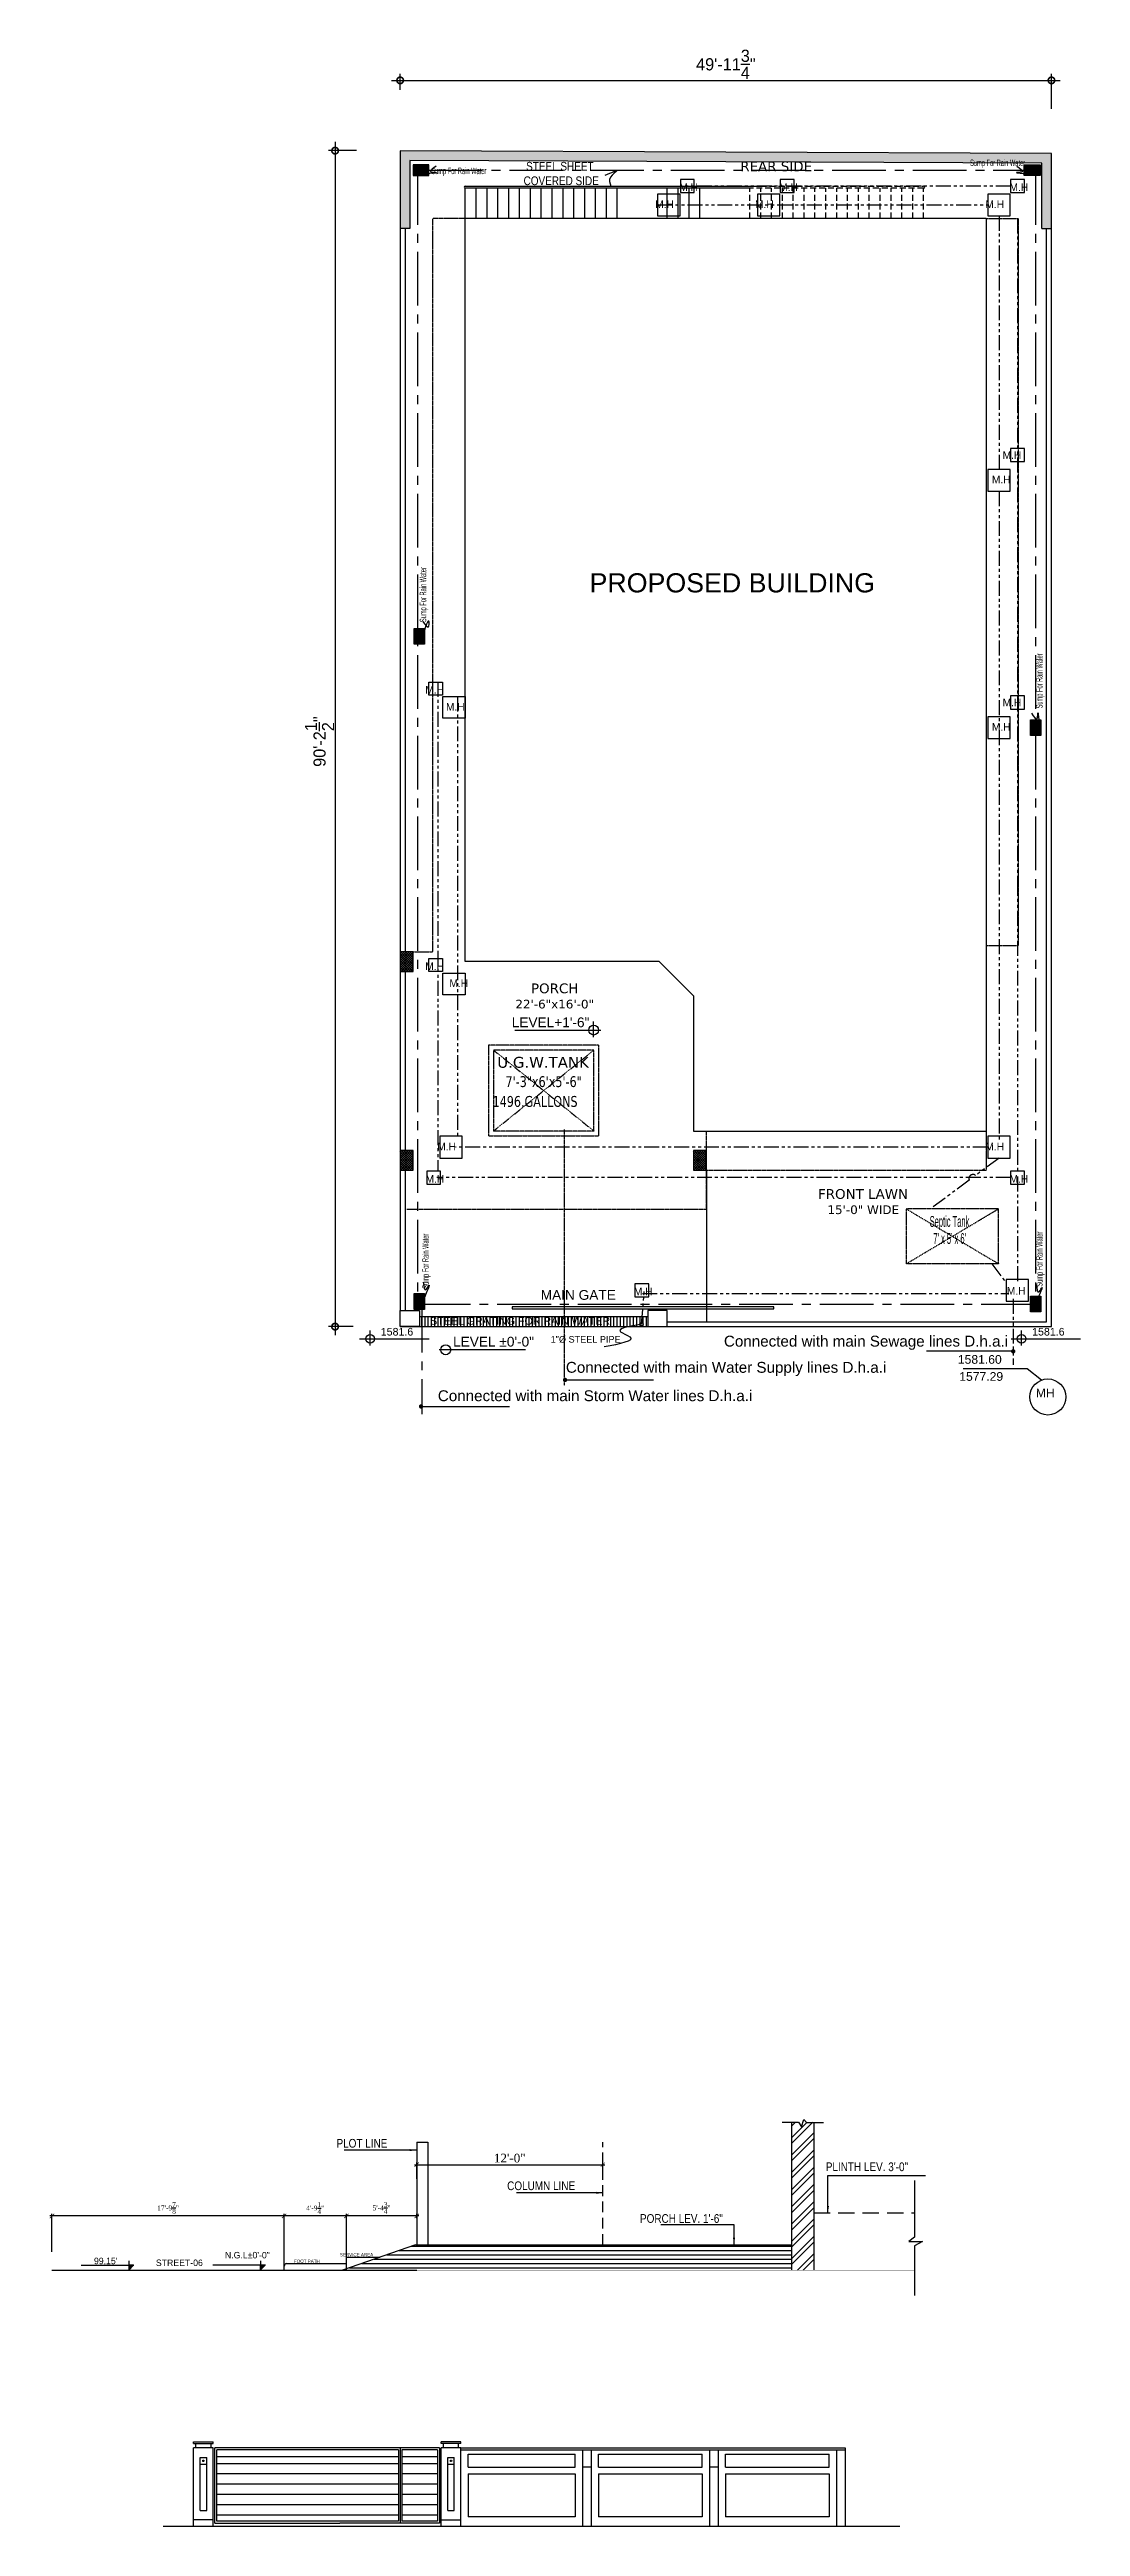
# Model space of a CAD drawing. Header units: inches. Extents: x -36906 to 35154, y -44700 to 686.
# Drawn here: x -27383 to -26433, y -27317 to -25037 of the extents above; entities that cross this region are included whole.
import ezdxf
from ezdxf.enums import TextEntityAlignment as Align

# ---------------------------------------------------------------- set-up
doc = ezdxf.new("R2010")
doc.units = ezdxf.units.IN
doc.header["$LTSCALE"] = 2
doc.header["$MEASUREMENT"] = 0
doc.header["$PDMODE"] = 2
for name, pattern in [('CENTER2', [1.125, 0.75, -0.125, 0.125, -0.125]), ('DASHED', [0.75, 0.5, -0.25]), ('DASHED2', [0.375, 0.25, -0.125]), ('HIDDEN', [0.375, 0.25, -0.125]), ('PHANTOM2', [1.25, 0.625, -0.125, 0.125, -0.125, 0.125, -0.125])]:
    doc.linetypes.add(name, pattern=pattern)
doc.layers.add('stair', color=141, linetype='Continuous')
doc.layers.add('wall', color=7, linetype='Continuous')
doc.styles.add('dim-1', font='stylu.ttf')
doc.styles.add('Dimension', font='swisscl.ttf')
doc.styles.add('dimtex', font='stylu.ttf')
doc.styles.add('NOMAN', font='techl___.ttf', dxfattribs={"height": 6})
doc.styles.add('SANSSERIF', font='sanss___.ttf', dxfattribs={"height": 7})
doc.styles.add('style1', font='TIMES.TTF')
doc.styles.add('style2', font='TIMES.TTF')
doc.styles.add('XFINE', font='verdana.TTF')
doc.dimstyles.new('AREAL', dxfattribs={"dimtxt": 4.5, "dimasz": 4, "dimexe": 2, "dimexo": 0, "dimgap": 2, "dimtad": 1, "dimdec": 3, "dimzin": 3, "dimdsep": 46, "dimlunit": 4, "dimtxsty": 'style1', "dimblk1": 'ARCHTICK', "dimblk2": 'ARCHTICK', "dimsah": 1, "dimcen": 4, "dimdle": 2, "dimclrd": 256, "dimclre": 256, "dimclrt": 141, "dimadec": 0, "dimazin": 0, "dimtfac": 1, "dimtdec": 3, "dimtofl": 0, "dimtmove": 1, "dimatfit": 3, "dimldrblk": 'ARCHTICK', "dimfxl": 0, "dimtolj": 1, "dimtzin": 1, "dimlwd": -1, "dimlwe": -1, "dimarcsym": 0})
doc.dimstyles.new('G8', dxfattribs={"dimscale": 8, "dimtxt": 1, "dimasz": 1.75, "dimexe": 1, "dimexo": 0.25, "dimgap": 0.125, "dimtad": 1, "dimdec": 3, "dimzin": 3, "dimdsep": 46, "dimlunit": 4, "dimtxsty": 'dimtex', "dimblk": 'DOTSMALL', "dimcen": 0.09375, "dimdle": 1, "dimclrd": 256, "dimclre": 256, "dimclrt": 6, "dimadec": 0, "dimazin": 1, "dimtfac": 1, "dimtdec": 3, "dimtofl": 0, "dimtmove": 1, "dimatfit": 3, "dimldrblk": 'DOTSMALL', "dimfxl": 0, "dimtolj": 1, "dimtzin": 1, "dimlwd": -1, "dimlwe": -1, "dimarcsym": 0})
doc.dimstyles.get("Standard").update_dxf_attribs({"dimtxt": 0.18, "dimasz": 0.18, "dimexe": 0.18, "dimexo": 0.0625, "dimgap": 0.09, "dimtad": 0, "dimtih": 1, "dimtoh": 1, "dimdec": 4, "dimzin": 0, "dimdsep": 46, "dimtxsty": 'Standard', "dimcen": 0.09, "dimadec": 0, "dimazin": 0, "dimtfac": 1, "dimtdec": 4, "dimtofl": 0, "dimtmove": 0, "dimatfit": 3, "dimfxl": 0, "dimtolj": 1, "dimtzin": 0, "dimarcsym": 0})
pattern_1 = [(50, (-126832.5693, -52654.252), (7.17260183, -0.62752135), [0.75, -8.25]), (355, (-126832.569, -52654.252), (-1.38751334, 7.52192134), [0.6, -6.6]), (100.4514, (-126831.9716, -52654.304), (5.7850938, 6.8943954), [0.6374019, -7.0114211]), (46.1842, (-126832.569, -52652.252), (10.6724105, -1.65519014), [1.125, -12.375]), (96.6356, (-126831.68, -52652.39), (9.3466271, 9.7411787), [0.9561029, -10.51713]), (351.1842, (-126832.569, -52652.252), (9.3466195, 9.741186), [0.9, -9.9]), (21, (-126831.5693, -52652.752), (5.96907052, -4.0261889), [0.75, -8.25]), (326, (-126831.569, -52652.752), (2.4331533, 7.25150045), [0.6, -6.6]), (71.4514, (-126831.072, -52653.0875), (8.4022263, 3.22530497), [0.6374019, -7.0114211]), (37.5, (-126832.5693, -52654.252), (0.121598553, 3.32893854), [0, -6.52, 0, -6.7, 0, -6.625]), (7.5, (-126832.5693, -52654.252), (2.63069537, 3.94411712), [0, -3.82, 0, -6.37, 0, -2.525]), (327.5, (-126834.7993, -52654.252), (5.33822436, -0.22554872), [0, -2.5, 0, -7.8, 0, -10.35]), (317.5, (-126835.7993, -52654.252), (5.8318617, 1.00104982), [0, -3.25, 0, -5.18, 0, -7.35])]

msp = doc.modelspace()

# ---------------------------------------------------------------- texts
for s, height, style, width, p in [('Sump For Rain Water', 6, 'SANSSERIF', 0.5, (-27030.9567, -25151.9176)), ('Sump For Rain Water', 6, 'SANSSERIF', 0.5, (-26534.8953, -25144.4678)), ('  1496.GALLONS', 10, 'XFINE', 0.75, (-26981.1344, -26010.5298))]:
    msp.add_text(s, height=height, dxfattribs=dict(style=style, width=width)).set_placement(p)
at = {"color": 7, "style": 'dimtex'}
for p in [(-26794.0319, -25167.5067), (-26702.1284, -25167.5067), (-26490.0436, -25167.5067), (-26816.2482, -25183.1674), (-26724.3448, -25183.1674), (-26512.26, -25183.1674), (-26496.348, -25414.078), (-26506.2459, -25436.5125), (-27027.9665, -25630.0935), (-27008.8774, -25645.7542), (-26496.348, -25641.8222), (-26506.2459, -25664.2567), (-27027.9665, -25884.6048), (-27005.7501, -25900.2654), (-27016.8832, -26050.5799), (-26512.26, -26050.5799), (-27027.706, -26080.3447), (-26490.0436, -26080.3447), (-26835.891, -26184.0134), (-26492.508, -26183.4243)]:
    msp.add_text('M.H', height=7, dxfattribs=at).set_placement(p, align=Align.CENTER)
at = {"style": 'SANSSERIF', "width": 0.5}
for p in [(-27035.6712, -25564.29), (-26468.1908, -25643.7473), (-27033.3863, -26177.8867), (-26468.1908, -26176.039)]:
    msp.add_text('Sump For Rain Water', height=6, rotation=90, dxfattribs=at).set_placement(p)
at = {"style": 'SANSSERIF'}
for s, height, p in [('PROPOSED BUILDING', 17.64, (-26753.8683, -25536.9525)), ('LEVEL+1\'-6"', 9, (-26921.1931, -25937.2033)), ('MAIN GATE', 9, (-26895.6874, -26188.1626)), ('1581.6', 7, (-27062.5825, -26221.0289)), ('STEEL GRATING FOR RAIN WATER', 7, (-26949.2548, -26211.0762)), ('1"%%C STEEL PIPE', 6, (-26888.8982, -26227.506)), ('1581.6', 7, (-26462.8278, -26221.0289)), ('LEVEL %%P0\'-0"', 9, (-26973.6988, -26231.1841)), ('1581.60', 8, (-26525.9789, -26247.0107)), ('1577.29', 8, (-26524.6856, -26262.7082)), ('MH', 8, (-26465.6816, -26277.7952))]:
    msp.add_text(s, height=height, dxfattribs=at).set_placement(p, align=Align.CENTER)
at = {"style": 'XFINE', "width": 0.75}
msp.add_text('7\'-3"x6\'x5\'-6"', height=10, dxfattribs=at).set_placement((-26927.5548, -25992.2824), align=Align.CENTER)
at = {"linetype": 'Continuous', "style": 'dim-1', "oblique": 0.5, "width": 0.5}
for s, p in [('Septic Tank', (-26553.9368, -26120.969)), ("7' x 5' x 6' ", (-26552.7891, -26136.7174))]:
    msp.add_text(s, height=10, dxfattribs=at).set_placement(p, align=Align.CENTER)
for s, height, style, p in [('Connected with main Storm Water lines D.h.a.i', 10, 'SANSSERIF', (-27024.9865, -26281.4436)), ('PLOT LINE ', 8, 'NOMAN', (-27118.3339, -26968.5978, 77.4945)), ('PLINTH LEV. 3\'-0"', 8, 'NOMAN', (-26667.8074, -26990.217, 77.4945)), ('COLUMN LINE', 8, 'NOMAN', (-26961.1674, -27007.6893, 77.4945)), ('PORCH LEV. 1\'-6"', 8, 'NOMAN', (-26838.8527, -27037.8332, 77.4945))]:
    msp.add_text(s, height=height, dxfattribs=dict(style=style)).set_placement(p)
at = {"linetype": 'ByBlock', "style": 'dim-1'}
for s, height, p in [('N.G.L%%P0\'-0"', 6, (-27200.3458, -27070.5802)), ("99.15'", 6, (-27330.8188, -27075.8898)), ('STREET-06', 6, (-27262.9821, -27077.6064)), ('FOOT PATH', 3, (-27145.617, -27074.6948)), ('SERVICE AREA', 3, (-27099.8476, -27068.6948))]:
    msp.add_text(s, height=height, dxfattribs=at).set_placement(p, align=Align.CENTER)
at = {"insert": (-26915.2347, -25140.6771, 0), "char_height": 7, "width": 151.031655, "attachment_point": 2, "style": 'Dimension'}
msp.add_mtext('\\A1;{\\fTechnicLite|b0|i0|c2|p2;\\H1.143x;  STEEL SHEET    \\P   COVERED SIDE  \\H0.5831x;   }', dxfattribs=at)
for s, insert, char_height, attachment_point, style in [('{\\fVerdana|b0|i0|c0|p34;\\H1.286x;   REAR SIDE \\H0.7781x;\\P\\H0.9994x;    \\H1.143x; }', (-26719.3975, -25140.2756), 7, 2, 'SANSSERIF'), ('{\\fVerdana|b0|i0|c0|p34;\\H1.286x;PORCH \\H0.7781x;\\P\\H1.142x;22\'-6"x16\'-0"}', (-26917.4149, -25896.9243), 7, 2, 'SANSSERIF'), ('U.G.W.TANK', (-26928.1215, -25974.7068), 10, 8, 'XFINE'), ('\\A1;{\\fVerdana|b0|i0|c0|p34;\\H1.286x;   FRONT LAWN\\P\\H0.7776x;    \\H1.143x;15\'-0" WIDE}', (-26639.4006, -26086.1953), 7, 2, 'SANSSERIF'), ('Connected with main Sewage lines D.h.a.i', (-26630.7391, -26234.2138), 10, 8, 'SANSSERIF'), ('Connected with main Water Supply lines D.h.a.i', (-26759.5706, -26258.3221), 10, 8, 'SANSSERIF')]:
    msp.add_mtext(s, dxfattribs=dict(insert=insert, char_height=char_height, attachment_point=attachment_point, style=style))

# ---------------------------------------------------------------- blocks, each defined once
blk = doc.blocks.new('_DotSmall')
at = {"color": 0, "linetype": 'ByBlock', "const_width": 0.5}
blk.add_lwpolyline([(-0.0625, 0, 1), (0.0625, 0, 1)], format="xyb", close=True, dxfattribs=at)
blk = doc.blocks.new('*D216')
for p, q in [((-27067.7, -25065.6), (-26452, -25065.6)), ((-27059.7, -25074.2), (-27059.7, -25059.6)), ((-26460, -25091.8), (-26460, -25059.6))]:
    blk.add_line(p, q)
at = {"layer": 'Defpoints', "color": 0}
for p in [(-27059.7, -25080.2), (-26460, -25065.6), (-26460, -25097.8)]:
    blk.add_point(p, dxfattribs=at)
at = {"xscale": 12, "yscale": 12, "zscale": 12, "rotation": 180}
blk.add_blockref('_DotSmall', (-27059.7, -25065.6), dxfattribs=at)
at = {"xscale": 12, "yscale": 12, "zscale": 12}
blk.add_blockref('_DotSmall', (-26460, -25065.6), dxfattribs=at)
at = {"color": 7, "insert": (-26759.8, -25050.8), "char_height": 11.2, "attachment_point": 5, "style": 'dimtex'}
blk.add_mtext('\\A1;49\'-11{\\H1.000000x;\\S3/4;}"', dxfattribs=at)
blk = doc.blocks.new('*D217')
for p, q in [((-27119.6, -25122.3), (-27119.6, -26220.8)), ((-27100, -25130.3), (-27125.6, -25130.3)), ((-27103, -26212.8), (-27125.6, -26212.8))]:
    blk.add_line(p, q)
at = {"layer": 'Defpoints', "color": 0}
for p in [(-27094, -25130.3), (-27119.6, -26212.8), (-27097, -26212.8)]:
    blk.add_point(p, dxfattribs=at)
at = {"xscale": 12, "yscale": 12, "zscale": 12}
for p, rotation in [((-27119.6, -25130.3), 90), ((-27119.6, -26212.8), 270)]:
    blk.add_blockref('_DotSmall', p, dxfattribs=dict(at, rotation=rotation))
at = {"color": 7, "insert": (-27133.9, -25674.3), "char_height": 11.2, "attachment_point": 5, "rotation": 90, "style": 'dimtex'}
blk.add_mtext('\\A1;90\'-2{\\H1.000000x;\\S1/2;}"', dxfattribs=at)
blk = doc.blocks.new('_ArchTick')
at = {"layer": 'wall', "color": 0, "const_width": 0.15}
blk.add_lwpolyline([(-0.5, -0.5), (0.5, 0.5)], dxfattribs=at)
blk = doc.blocks.new('*D234')
for p, q in [((-27046.4, -26984.3), (-26871.1, -26984.3)), ((-27044.4, -26997.4), (-27044.4, -26982.3)), ((-26873.1, -26997.2), (-26873.1, -26982.3))]:
    blk.add_line(p, q)
at = {"layer": 'Defpoints', "color": 0}
for p in [(-26873.1, -26984.3), (-27044.4, -26997.4), (-26873.1, -26997.2)]:
    blk.add_point(p, dxfattribs=at)
at = {"xscale": 4, "yscale": 4, "zscale": 4, "rotation": 180}
blk.add_blockref('_ArchTick', (-27044.4, -26984.3), dxfattribs=at)
at = {"xscale": 4, "yscale": 4, "zscale": 4}
blk.add_blockref('_ArchTick', (-26873.1, -26984.3), dxfattribs=at)
at = {"color": 141, "insert": (-26958.8, -26978.3), "char_height": 8, "attachment_point": 5, "style": 'style2'}
blk.add_mtext('\\A1;12\'-0"', dxfattribs=at)
blk = doc.blocks.new('*U23')
at = {"layer": 'stair', "color": 6, "linetype": 'Continuous'}
for p, q in [((-270.7, -4148.5), (-266.3, -4148.5)), ((-266.3, -4153), (-270.7, -4148.5)), ((-266.3, -4148.5), (-266.3, -4153))]:
    blk.add_line(p, q, dxfattribs=at)
blk.add_solid([(-270.7, -4148.5), (-270.7, -4148.5), (-266.3, -4148.5)], dxfattribs=at)
at = {"layer": 'stair', "color": 6, "linetype": 'Continuous', "extrusion": (0, 0, -1)}
blk.add_solid([(270.7, -4148.5), (266.3, -4148.5), (266.3, -4153)], dxfattribs=at)
blk = doc.blocks.new('*U24')
at = {"layer": 'stair', "color": 6, "linetype": 'Continuous'}
for p, q in [((-270.7, -4148.5), (-266.3, -4148.5)), ((-266.3, -4153), (-270.7, -4148.5)), ((-266.3, -4148.5), (-266.3, -4153))]:
    blk.add_line(p, q, dxfattribs=at)
blk.add_solid([(-270.7, -4148.5), (-270.7, -4148.5), (-266.3, -4148.5)], dxfattribs=at)
at = {"layer": 'stair', "color": 6, "linetype": 'Continuous', "extrusion": (0, 0, -1)}
blk.add_solid([(270.7, -4148.5), (266.3, -4148.5), (266.3, -4153)], dxfattribs=at)
blk = doc.blocks.new('*D235')
at = {"linetype": 'Continuous', "ltscale": 20}
for p, q in [((-27042.4, -27031.5), (-27111.2, -27031.5)), ((-27109.2, -27071.3), (-27109.2, -27029.5)), ((-27044.4, -27033.6), (-27044.4, -27029.5))]:
    blk.add_line(p, q, dxfattribs=at)
at = {"layer": 'Defpoints', "color": 0, "linetype": 'Continuous', "ltscale": 20}
for p in [(-27109.2, -27031.5), (-27044.4, -27033.6), (-27109.2, -27071.3)]:
    blk.add_point(p, dxfattribs=at)
at = {"linetype": 'Continuous', "ltscale": 20, "xscale": 4, "yscale": 4, "zscale": 4, "rotation": 180}
blk.add_blockref('_ArchTick', (-27109.2, -27031.5), dxfattribs=at)
at = {"linetype": 'Continuous', "ltscale": 20, "xscale": 4, "yscale": 4, "zscale": 4}
blk.add_blockref('_ArchTick', (-27044.4, -27031.5), dxfattribs=at)
at = {"color": 141, "linetype": 'Continuous', "ltscale": 20, "insert": (-27076.8, -27024.1), "char_height": 4.5, "attachment_point": 5, "style": 'style1'}
blk.add_mtext('\\A1;5\'-4{\\H1.000000x;\\S3/4;}"', dxfattribs=at)
blk = doc.blocks.new('*D236')
at = {"linetype": 'Continuous', "ltscale": 20}
for p, q in [((-27107.2, -27031.5), (-27168.5, -27031.5)), ((-27166.5, -27079.6), (-27166.5, -27029.5)), ((-27109.2, -27071.3), (-27109.2, -27029.5))]:
    blk.add_line(p, q, dxfattribs=at)
at = {"layer": 'Defpoints', "color": 0, "linetype": 'Continuous', "ltscale": 20}
for p in [(-27166.5, -27031.5), (-27166.5, -27079.6), (-27109.2, -27071.3)]:
    blk.add_point(p, dxfattribs=at)
at = {"linetype": 'Continuous', "ltscale": 20, "xscale": 4, "yscale": 4, "zscale": 4, "rotation": 180}
blk.add_blockref('_ArchTick', (-27166.5, -27031.5), dxfattribs=at)
at = {"linetype": 'Continuous', "ltscale": 20, "xscale": 4, "yscale": 4, "zscale": 4}
blk.add_blockref('_ArchTick', (-27109.2, -27031.5), dxfattribs=at)
at = {"color": 141, "linetype": 'Continuous', "ltscale": 20, "insert": (-27137.9, -27024.2), "char_height": 4.5, "attachment_point": 5, "style": 'style1'}
blk.add_mtext('\\A1;4\'-9{\\H1.000000x;\\S1/4;}"', dxfattribs=at)
blk = doc.blocks.new('*D237')
at = {"linetype": 'Continuous', "ltscale": 20}
for p, q in [((-27164.5, -27031.5), (-27382.3, -27031.5)), ((-27380.3, -27064.6), (-27380.3, -27029.5)), ((-27166.5, -27079.6), (-27166.5, -27029.5))]:
    blk.add_line(p, q, dxfattribs=at)
at = {"layer": 'Defpoints', "color": 0, "linetype": 'Continuous', "ltscale": 20}
for p in [(-27380.3, -27031.5), (-27380.3, -27064.6), (-27166.5, -27079.6)]:
    blk.add_point(p, dxfattribs=at)
at = {"linetype": 'Continuous', "ltscale": 20, "xscale": 4, "yscale": 4, "zscale": 4, "rotation": 180}
blk.add_blockref('_ArchTick', (-27380.3, -27031.5), dxfattribs=at)
at = {"linetype": 'Continuous', "ltscale": 20, "xscale": 4, "yscale": 4, "zscale": 4}
blk.add_blockref('_ArchTick', (-27166.5, -27031.5), dxfattribs=at)
at = {"color": 141, "linetype": 'Continuous', "ltscale": 20, "insert": (-27273.4, -27024.1), "char_height": 4.5, "attachment_point": 5, "style": 'style1'}
blk.add_mtext('\\A1;17\'-9{\\H1.000000x;\\S7/8;}"', dxfattribs=at)

# ---------------------------------------------------------------- dimensions: what is measured, and where the dimension line sits
dim = msp.add_linear_dim(base=(-26459.9713, -25065.571), p1=(-27059.726, -25080.2328), p2=(-26459.9713, -25097.7561), dimstyle='G8', override={"dimtxt": 1.4, "dimasz": 1.5, "dimexe": 0.75, "dimexo": 0.75, "dimclrt": 7})
dim.commit()
dim.dimension.update_dxf_attribs({"geometry": '*D216', "text_midpoint": (-26759.8487, -25050.8197)})
dim = msp.add_linear_dim(base=(-27119.6347, -26212.8381), p1=(-27093.9576, -25130.3181), p2=(-27097.0327, -26212.8381), angle=90, dimstyle='G8', override={"dimtxt": 1.4, "dimasz": 1.5, "dimexe": 0.75, "dimexo": 0.75, "dimclrt": 7})
dim.commit()
dim.dimension.update_dxf_attribs({"geometry": '*D217', "text_midpoint": (-27119.6347, -25674.3381), "dimtype": 160})
dim = msp.add_linear_dim(base=(-26873.1019, -26984.3394), p1=(-27044.4434, -26997.3669), p2=(-26873.1019, -26997.2357), text='12\'-0"', dimstyle='AREAL', override={"dimtxt": 8, "dimtxsty": 'style2'})
dim.commit()
dim.dimension.update_dxf_attribs({"geometry": '*D234', "text_midpoint": (-26958.7726, -26978.2701)})
at = {"linetype": 'Continuous', "ltscale": 20}
for base, p1, p2, picture, middle in [((-27380.3234, -27031.458), (-27166.4834, -27079.5967), (-27380.3234, -27064.5553), '*D237', (-27273.4034, -27024.1334)), ((-27166.4834, -27031.458), (-27109.2434, -27071.3462), (-27166.4834, -27079.5967), '*D236', (-27137.8634, -27024.1723)), ((-27109.2434, -27031.458), (-27044.4434, -27033.6197), (-27109.2434, -27071.3462), '*D235', (-27076.8434, -27024.1399))]:
    dim = msp.add_linear_dim(base=base, p1=p1, p2=p2, dimstyle='AREAL', dxfattribs=at)
    dim.commit()
    dim.dimension.update_dxf_attribs({"geometry": picture, "text_midpoint": middle})

# ---------------------------------------------------------------- hatches: boundary and pattern name
at = {"ltscale": 2.1}
h = msp.add_hatch(dxfattribs=at)
h.set_pattern_fill('AR-CONC', color=256, style=0)
h.set_pattern_definition(pattern_1)
h.paths.add_polyline_path([(-26864.3281, -25131.1391), (-27059.726, -25130.3181), (-27059.726, -25201.8381), (-27050.726, -25201.8381), (-27050.726, -25139.356), (-26864.3281, -25140.1392)])
h.paths.add_polyline_path([(-26756.3708, -25131.5927), (-26864.3281, -25131.1391), (-26864.3281, -25140.1392), (-26756.3708, -25140.5928)])
h.paths.add_polyline_path([(-26807.1732, -25138.5256), (-26723.6044, -25138.5256), (-26723.6044, -25164.8539), (-26807.1732, -25164.8539)], flags=9)
h = msp.add_hatch()
h.set_pattern_fill('_USER', color=8, scale=1.215, angle=-90, style=0, pattern_type=0)
h.set_pattern_definition([(270, (-28407.7965, -29477.9545), (1.215, 5e-16), [])])
h.paths.add_polyline_path([(-27033.275, -25153.1086), (-27033.275, -25143.3886), (-27047.855, -25143.3886), (-27047.855, -25153.1086)])
h = msp.add_hatch(dxfattribs=at)
h.set_pattern_fill('AR-CONC', color=256, style=0)
h.set_pattern_definition(pattern_1)
h.paths.add_polyline_path([(-26459.9713, -25132.8381), (-26756.3708, -25131.5927), (-26756.3708, -25140.5928), (-26468.9713, -25141.8004), (-26468.9713, -25201.8381), (-26459.9713, -25201.8381)])
h.paths.add_polyline_path([(-26807.1732, -25138.5256), (-26723.6044, -25138.5256), (-26723.6044, -25164.8539), (-26807.1732, -25164.8539)], flags=9)
h = msp.add_hatch()
h.set_pattern_fill('_USER', color=8, scale=1.215, angle=-90, style=0, pattern_type=0)
h.set_pattern_definition([(270, (-25110.5262, -29477.9545), (-1.215, 5e-16), [])])
h.paths.add_polyline_path([(-26485.0476, -25153.1086), (-26485.0476, -25143.3886), (-26470.4676, -25143.3886), (-26470.4676, -25153.1086)])
h = msp.add_hatch()
h.set_pattern_fill('_USER', color=8, scale=1.215, style=0, pattern_type=0)
h.set_pattern_definition([(360, (-22712.3699, -24210.1859), (-6e-16, -1.215), [])])
h.paths.add_polyline_path([(-27037.2158, -25584.7073), (-27046.9358, -25584.7073), (-27046.9358, -25570.1273), (-27037.2158, -25570.1273)])
h = msp.add_hatch()
h.set_pattern_fill('_USER', color=8, scale=1.215, style=0, pattern_type=0)
h.set_pattern_definition([(360, (-22144.8188, -24294.258), (-6e-16, -1.215), [])])
h.paths.add_polyline_path([(-26469.6648, -25668.7794), (-26479.3848, -25668.7794), (-26479.3848, -25654.1994), (-26469.6648, -25654.1994)])
at = {"linetype": 'ByBlock'}
h = msp.add_hatch(dxfattribs=at)
h.set_pattern_fill('NET', color=256, scale=12, angle=45, style=0)
h.set_pattern_definition([(45, (-79362.8846, -42980.2165), (-1.06066017, 1.06066017), []), (135, (-79362.8846, -42980.2165), (-1.06066017, -1.06066017), [])])
h.paths.add_polyline_path([(-27059.726, -25885.8381), (-27047.726, -25885.8381), (-27047.726, -25867.8381), (-27059.726, -25867.8381)])
h = msp.add_hatch(dxfattribs=at)
h.set_pattern_fill('NET', color=256, scale=12, angle=45, style=0)
h.set_pattern_definition([(45, (-79362.8846, -43016.2165), (-1.06066017, 1.06066017), []), (135, (-79362.8846, -43016.2165), (-1.06066017, -1.06066017), [])])
h.paths.add_polyline_path([(-27047.726, -26068.8381), (-27059.726, -26068.8381), (-27059.726, -26050.8381), (-27047.726, -26050.8381)])
h = msp.add_hatch(dxfattribs=at)
h.set_pattern_fill('NET', color=256, scale=12, angle=45, style=0)
h.set_pattern_definition([(45, (-79390.097, -43016.2165), (-1.06066017, 1.06066017), []), (135, (-79390.097, -43016.2165), (-1.06066017, -1.06066017), [])])
h.paths.add_polyline_path([(-26777.726, -26068.8381), (-26789.726, -26068.8381), (-26789.726, -26050.8381), (-26777.726, -26050.8381)])
h = msp.add_hatch()
h.set_pattern_fill('_USER', color=8, scale=1.215, style=0, pattern_type=0)
h.set_pattern_definition([(360, (-22712.3699, -24822.4234), (-6e-16, -1.215), [])])
h.paths.add_polyline_path([(-27037.2158, -26196.9449), (-27046.9358, -26196.9449), (-27046.9358, -26182.3649), (-27037.2158, -26182.3649)])
h = msp.add_hatch()
h.set_pattern_fill('_USER', color=8, scale=1.215, style=0, pattern_type=0)
h.set_pattern_definition([(360, (-22144.8188, -24824.6973), (-6e-16, -1.215), [])])
h.paths.add_polyline_path([(-26469.6648, -26199.2188), (-26479.3848, -26199.2188), (-26479.3848, -26184.6388), (-26469.6648, -26184.6388)])
at = {"ltscale": 2.1}
h = msp.add_hatch(dxfattribs=at)
h.set_pattern_fill('LINE', color=256, scale=24, angle=90, style=0)
h.set_pattern_definition([(90, (-119478.81, -52846.3707), (-3, 2e-16), [])])
h.paths.add_polyline_path([(-27041.726, -26203.8381), (-27041.726, -26212.8381), (-26890.0059, -26212.8381), (-26890.0059, -26203.8381)])
h.paths.add_polyline_path([(-26831.7205, -26212.8381), (-26831.7205, -26203.8381), (-26890.0059, -26203.8381), (-26890.0059, -26212.8381)])
h = msp.add_hatch()
h.set_pattern_fill('ANSI32', color=256, scale=30, style=0)
h.set_pattern_definition([(45, (-25259.5, -29528.982), (-7.95495, 7.95495), []), (45, (-25254.197, -29528.982), (-7.95495, 7.95495), [])])
h.paths.add_polyline_path([(-26678.8519, -26945.2397), (-26699.1019, -26945.2397), (-26699.1019, -27081.3604), (-26678.8519, -27081.3604)])

# ---------------------------------------------------------------- linework, layer by layer
for p, q in [((-26459.9713, -25132.8381), (-27059.726, -25130.3181)), ((-27059.726, -25130.3181), (-27059.726, -25201.8381)), ((-26468.9713, -25141.8004), (-27050.726, -25139.356)), ((-27050.726, -25139.356), (-27050.726, -25201.8381)), ((-26468.9713, -25201.8381), (-26468.9713, -25141.8004)), ((-26459.9713, -25201.8381), (-26459.9713, -25132.8381)), ((-26520.226, -25192.8381), (-26999.726, -25192.8381)), ((-26999.726, -25876.8381), (-26999.726, -25192.8381)), ((-26520.226, -25192.8381), (-26520.226, -26032.8381)), ((-26821.1928, -25876.8381), (-26999.726, -25876.8381)), ((-26821.1928, -25876.8381), (-26789.726, -25908.3049)), ((-26789.726, -25908.3049), (-26789.726, -26032.8381)), ((-26954.2455, -25939.8623), (-26874.8122, -25939.8623)), ((-26881.5306, -25946.2406), (-26881.5306, -25932.0252)), ((-26789.726, -26032.8381), (-26520.226, -26032.8381)), ((-26944.3871, -26234.1504), (-27023.6397, -26234.1504)), ((-26495.247, -26235.5605), (-26575.129, -26235.5605)), ((-26907.877, -26261.9182), (-26826.4949, -26261.9182)), ((-27040.4209, -26286.3209), (-26959.0388, -26286.3209)), ((-26586.0898, -26998.7868), (-26586.0898, -27051.1004)), ((-27060.6882, -27063.3565), (-26699.1019, -27063.3565)), ((-27049.2819, -27059.419), (-26699.1019, -27059.419)), ((-27045.5514, -27058.1312), (-26699.1019, -27058.1312)), ((-26586.0898, -27051.1004), (-26591.235, -27055.0379)), ((-26591.235, -27055.0379), (-26578.712, -27055.0379)), ((-26578.712, -27055.0379), (-26586.0898, -27058.9754)), ((-26586.0898, -27058.9754), (-26586.0898, -27104.7384)), ((-27106.3131, -27079.1065), (-26699.1019, -27079.1065)), ((-27094.9069, -27075.169), (-26699.1019, -27075.169)), ((-27083.5006, -27071.2315), (-26699.1019, -27071.2315)), ((-27072.0944, -27067.294), (-26699.1019, -27067.294)), ((-27249.8364, -27239.3284), (-27231.8364, -27239.3284)), ((-27249.8364, -27240.8284), (-27249.8364, -27239.3284)), ((-27249.8364, -27240.8284), (-27231.8364, -27240.8284)), ((-27231.8364, -27244.8284), (-27249.8364, -27244.8284)), ((-27249.8364, -27317.3284), (-27249.8364, -27244.8284)), ((-27247.8364, -27244.8284), (-27247.8364, -27240.8284)), ((-27233.8364, -27244.8284), (-27233.8364, -27240.8284)), ((-27231.8364, -27240.8284), (-27231.8364, -27239.3284)), ((-27231.8364, -27317.3284), (-27231.8364, -27244.8284)), ((-27021.8364, -27240.8304), (-27021.8364, -27239.3304)), ((-27003.8364, -27239.3304), (-27021.8364, -27239.3304)), ((-27003.8364, -27240.8304), (-27021.8364, -27240.8304)), ((-27003.8364, -27244.8304), (-27021.8364, -27244.8304)), ((-27021.8364, -27317.3304), (-27021.8364, -27244.8304)), ((-27019.8364, -27244.8304), (-27019.8364, -27240.8304)), ((-27005.8364, -27244.8304), (-27005.8364, -27240.8304)), ((-27003.8364, -27240.8304), (-27003.8364, -27239.3304)), ((-27003.8364, -27317.3304), (-27003.8364, -27244.8304)), ((-27003.8364, -27244.8304), (-26649.89, -27244.8304)), ((-27003.8364, -27246.8304), (-26649.89, -27246.8304)), ((-26891.8543, -27246.8304), (-26891.8543, -27316.8304)), ((-26883.8543, -27246.8304), (-26883.8543, -27316.8304)), ((-26774.8722, -27246.8304), (-26774.8722, -27316.8304)), ((-26766.8722, -27246.8304), (-26766.8722, -27316.8304)), ((-26657.89, -27246.8304), (-26657.89, -27316.8304)), ((-26649.89, -27244.8304), (-26649.89, -27316.8304)), ((-27243.8364, -27253.9388), (-27237.8364, -27253.9388)), ((-27243.8364, -27302.7004), (-27243.8364, -27253.9388)), ((-27243.8364, -27259.9388), (-27237.8364, -27259.9388)), ((-27237.8364, -27302.7004), (-27237.8364, -27253.9388)), ((-27015.8364, -27253.9408), (-27009.8364, -27253.9408)), ((-27015.8364, -27302.7024), (-27015.8364, -27253.9408)), ((-27015.8364, -27259.9408), (-27009.8364, -27259.9408)), ((-27009.8364, -27302.7024), (-27009.8364, -27253.9408)), ((-26997.0373, -27262.8304), (-26997.0373, -27250.8304)), ((-26997.0373, -27250.8304), (-26898.6534, -27250.8304)), ((-26997.0373, -27262.8304), (-26898.6534, -27262.8304)), ((-26997.0373, -27268.8304), (-26997.0373, -27308.3304)), ((-26997.0373, -27268.8304), (-26898.6534, -27268.8304)), ((-26898.6534, -27262.8304), (-26898.6534, -27250.8304)), ((-26898.6534, -27268.8304), (-26898.6534, -27308.3304)), ((-26883.8543, -27262.8304), (-26891.8543, -27262.8304)), ((-26877.0552, -27262.8304), (-26877.0552, -27250.8304)), ((-26877.0552, -27250.8304), (-26781.6713, -27250.8304)), ((-26877.0552, -27262.8304), (-26781.6713, -27262.8304)), ((-26877.0552, -27268.8304), (-26781.6713, -27268.8304)), ((-26877.0552, -27268.8304), (-26877.0552, -27308.3304)), ((-26781.6713, -27262.8304), (-26781.6713, -27250.8304)), ((-26781.6713, -27268.8304), (-26781.6713, -27308.3304)), ((-26766.8722, -27262.8304), (-26774.8722, -27262.8304)), ((-26760.0731, -27262.8304), (-26760.0731, -27250.8304)), ((-26760.0731, -27250.8304), (-26664.6891, -27250.8304)), ((-26760.0731, -27262.8304), (-26664.6891, -27262.8304)), ((-26760.0731, -27268.8304), (-26760.0731, -27308.3304)), ((-26760.0731, -27268.8304), (-26664.6891, -27268.8304)), ((-26664.6891, -27262.8304), (-26664.6891, -27250.8304)), ((-26664.6891, -27268.8304), (-26664.6891, -27308.3304)), ((-27231.8364, -27311.3284), (-27249.8364, -27311.3284)), ((-27243.8364, -27302.7004), (-27237.8364, -27302.7004)), ((-27021.8364, -27311.3304), (-27003.8364, -27311.3304)), ((-27015.8364, -27302.7024), (-27009.8364, -27302.7024)), ((-26898.6534, -27308.3304), (-26997.0373, -27308.3304)), ((-26781.6713, -27308.3304), (-26877.0552, -27308.3304)), ((-26664.6891, -27308.3304), (-26760.0731, -27308.3304)), ((-26599.7584, -27317.3284), (-27277.9426, -27317.3284))]:
    msp.add_line(p, q)
at = {"color": 15, "linetype": 'CENTER2', "ltscale": 33}
for p, q in [((-27043.7685, -25149.2159), (-27043.7685, -26186.9744)), ((-27033.275, -25148.2486), (-26479.6504, -25148.2486)), ((-26474.5541, -25149.2159), (-26474.5541, -26183.4465)), ((-26475.2755, -26192.5678), (-27045.632, -26192.5678)), ((-27039.5799, -26187.0509), (-27039.5799, -26293.3456))]:
    msp.add_line(p, q, dxfattribs=at)
at = {"linetype": 'ByBlock'}
for p, q in [((-26999.726, -25162.8381), (-26727.726, -25162.8381)), ((-26737.726, -25164.8381), (-26999.726, -25164.8381)), ((-27059.726, -25201.8381), (-27059.726, -26197.8381)), ((-27055.226, -25201.8381), (-27055.226, -25867.8381)), ((-26464.4713, -26208.3381), (-26464.4713, -25201.8381)), ((-26459.9713, -26212.8381), (-26459.9713, -25201.8381)), ((-27055.226, -25885.8381), (-27055.226, -25891.8381)), ((-27055.226, -25885.8381), (-27055.226, -26050.8381)), ((-27055.226, -26068.8381), (-27055.226, -26092.212)), ((-27055.226, -26068.8381), (-27055.226, -26197.8381)), ((-27059.726, -26212.8381), (-26459.9713, -26212.8381)), ((-26831.7205, -26203.8381), (-27041.726, -26203.8381)), ((-27041.726, -26212.8381), (-26831.7205, -26212.8381)), ((-26813.7205, -26208.3381), (-26464.4713, -26208.3381)), ((-27045.5514, -27058.1312), (-27112.8421, -27081.3604))]:
    msp.add_line(p, q, dxfattribs=at)
at = {"color": 86}
for p, q in [((-26999.726, -25192.8381), (-26999.726, -25164.8381)), ((-26989.726, -25192.8381), (-26989.726, -25164.8381)), ((-26979.726, -25192.8381), (-26979.726, -25164.8381)), ((-26969.726, -25192.8381), (-26969.726, -25164.8381)), ((-26959.726, -25192.8381), (-26959.726, -25164.8381)), ((-26949.726, -25192.8381), (-26949.726, -25164.8381)), ((-26939.726, -25192.8381), (-26939.726, -25164.8381)), ((-26929.726, -25192.8381), (-26929.726, -25164.8381)), ((-26919.726, -25192.8381), (-26919.726, -25164.8381)), ((-26909.726, -25192.8381), (-26909.726, -25164.8381)), ((-26899.726, -25192.8381), (-26899.726, -25164.8381)), ((-26889.726, -25192.8381), (-26889.726, -25164.8381)), ((-26879.726, -25192.8381), (-26879.726, -25164.8381)), ((-26869.726, -25192.8381), (-26869.726, -25164.8381)), ((-26859.726, -25192.8381), (-26859.726, -25164.8381)), ((-26813.726, -25192.8381), (-26813.726, -25164.8381)), ((-26803.726, -25192.8381), (-26803.726, -25164.8381)), ((-26793.726, -25192.8381), (-26793.726, -25164.8381)), ((-26783.726, -25192.8381), (-26783.726, -25164.8381)), ((-26777.726, -26068.8381), (-26777.726, -26208.3381)), ((-27087.2396, -26230.055), (-27087.2396, -26216.2644)), ((-26487.4849, -26230.055), (-26487.4849, -26216.2644)), ((-27096.9717, -26224.1186), (-27033.0358, -26224.1186)), ((-26497.217, -26224.1186), (-26433.2811, -26224.1186))]:
    msp.add_line(p, q, dxfattribs=at)
at = {"color": 142, "linetype": 'PHANTOM2', "ltscale": 11}
for p, q in [((-26497.6171, -25162.86), (-26801.6054, -25162.86)), ((-26822.6153, -25180.2021), (-26517.8935, -25180.2021)), ((-26508.2928, -25190.2021), (-26508.2928, -25423.724)), ((-26491.2829, -25192.8381), (-26491.2829, -25804.6607)), ((-26508.2928, -25443.724), (-26508.2928, -26042.9447)), ((-27024.9701, -25619.4468), (-27024.9701, -26069.6979)), ((-27007.0357, -25632.7889), (-27007.0357, -26037.6145)), ((-26491.2829, -25802.6607), (-26491.2829, -26069.6979)), ((-26518.6271, -26047.6145), (-27008.6723, -26047.6145)), ((-26508.2928, -26057.6145), (-26529.8371, -26073.6365)), ((-26497.6171, -26075.6979), (-27025.9768, -26075.6979)), ((-26535.7254, -26078.0155), (-26571.1914, -26104.3907)), ((-26491.2829, -26074.6979), (-26491.2829, -26172.1991)), ((-26514.8648, -26154.9355), (-26501.7075, -26172.6018)), ((-26837.3352, -26210.646), (-26835.0092, -26180.593)), ((-26836.6437, -26182.3107), (-26499.2528, -26182.3107)), ((-26495.247, -26187.2614), (-26495.247, -26247.9919))]:
    msp.add_line(p, q, dxfattribs=at)
at = {"color": 86, "linetype": 'HIDDEN', "ltscale": 11}
for p, q in [((-26737.726, -25192.8381), (-26737.726, -25164.8381)), ((-26727.726, -25192.8381), (-26727.726, -25164.8381)), ((-26717.726, -25192.8381), (-26717.726, -25164.8381)), ((-26707.726, -25192.8381), (-26707.726, -25164.8381)), ((-26697.726, -25192.8381), (-26697.726, -25164.8381)), ((-26687.726, -25192.8381), (-26687.726, -25164.8381)), ((-26677.726, -25192.8381), (-26677.726, -25164.8381)), ((-26667.726, -25192.8381), (-26667.726, -25164.8381)), ((-26657.726, -25192.8381), (-26657.726, -25164.8381)), ((-26647.726, -25192.8381), (-26647.726, -25164.8381)), ((-26637.726, -25192.8381), (-26637.726, -25164.8381)), ((-26627.726, -25192.8381), (-26627.726, -25164.8381)), ((-26617.726, -25192.8381), (-26617.726, -25164.8381)), ((-26607.726, -25192.8381), (-26607.726, -25164.8381)), ((-26597.726, -25192.8381), (-26597.726, -25164.8381)), ((-26587.726, -25192.8381), (-26587.726, -25164.8381)), ((-26577.726, -25192.8381), (-26577.726, -25164.8381))]:
    msp.add_line(p, q, dxfattribs=at)
at = {"linetype": 'HIDDEN', "ltscale": 11}
for p, q in [((-26577.726, -25164.8381), (-26737.726, -25164.8381)), ((-26727.726, -25162.8381), (-26577.726, -25162.8381))]:
    msp.add_line(p, q, dxfattribs=at)
at = {"linetype": 'DASHED2', "ltscale": 0.111}
for p, q in [((-27029.726, -25867.8381), (-27029.726, -25192.8381)), ((-26999.726, -25192.8381), (-27029.726, -25192.8381)), ((-26520.226, -25192.8381), (-26490.226, -25192.8381)), ((-26490.226, -25861.8381), (-26490.226, -25192.8381)), ((-27047.726, -25867.8381), (-27029.726, -25867.8381)), ((-26520.226, -25861.8381), (-26490.226, -25861.8381)), ((-26973.796, -26032.8363), (-26881.2519, -25958.2915)), ((-26973.796, -25958.2915), (-26881.2519, -26032.8363)), ((-26881.2519, -26032.8363), (-26973.796, -26032.8363)), ((-26908.7456, -26031.3137), (-26908.7456, -26267.0183)), ((-26777.726, -26104.8381), (-26777.726, -26032.8381)), ((-26520.226, -26032.8381), (-26520.226, -26068.8381)), ((-26777.726, -26068.8381), (-26520.226, -26068.8381)), ((-27053.6411, -26104.8381), (-26777.726, -26104.8381)), ((-26593.7455, -26154.9355), (-26508.7015, -26104.3907)), ((-26593.7455, -26104.3907), (-26508.7015, -26154.9355)), ((-26508.7015, -26154.9355), (-26593.7455, -26154.9355))]:
    msp.add_line(p, q, dxfattribs=at)
at = {"ltscale": 2.1}
for p, q in [((-27050.726, -25201.8381), (-27059.726, -25201.8381)), ((-26468.9713, -25201.8381), (-26459.9713, -25201.8381)), ((-26482.4418, -26251.8118), (-26541.3871, -26251.8118)), ((-26469.2463, -26262.0564), (-26482.4418, -26251.8118)), ((-27166.4834, -27081.3604), (-27166.4834, -27077.8331)), ((-27164.1898, -27075.3604), (-27109.2434, -27075.3604)), ((-27109.2434, -27069.3604), (-27078.0802, -27069.3604)), ((-27109.2434, -27081.3604), (-27109.2434, -27069.3604))]:
    msp.add_line(p, q, dxfattribs=at)
at = {"linetype": 'Continuous'}
for p, q in [((-26699.1019, -27081.3604), (-26699.1019, -26945.2397)), ((-26678.8519, -26945.6177), (-26678.8519, -27081.3604)), ((-27044.4434, -26963.5884), (-27044.4434, -27058.1312))]:
    msp.add_line(p, q, dxfattribs=at)
at = {"linetype": 'DASHED', "ltscale": 10}
msp.add_line((-26873.1019, -27058.1312), (-26873.1019, -26963.5884), dxfattribs=at)
at = {"linetype": 'DASHED', "ltscale": 15}
msp.add_line((-26678.8519, -27028.596), (-26586.0898, -27028.596), dxfattribs=at)
at = {"linetype": 'Continuous', "ltscale": 22}
msp.add_line((-27380.3234, -27081.3604), (-27044.4434, -27081.3604), dxfattribs=at)
at = {"color": 6}
for p, q in [((-27304.9465, -27077.0172), (-27353.2579, -27077.0172)), ((-27309.6029, -27072.7607), (-27309.6029, -27081.4583)), ((-27183.7319, -27076.9193), (-27232.0432, -27076.9193)), ((-27188.3882, -27072.6628), (-27188.3882, -27081.3604))]:
    msp.add_line(p, q, dxfattribs=at)
at = {"color": 5}
for p, q in [((-27230.3364, -27314.3284), (-27230.3364, -27244.8284)), ((-27023.3364, -27244.8304), (-27230.3364, -27244.8284)), ((-27228.3364, -27312.3284), (-27228.3364, -27246.8284)), ((-27061.1026, -27246.8292), (-27228.3364, -27246.8284)), ((-27061.1026, -27246.8292), (-27061.1026, -27312.3291)), ((-27059.6026, -27244.8294), (-27059.6026, -27314.3284)), ((-27025.3364, -27246.8299), (-27058.1026, -27246.8292)), ((-27058.1026, -27246.8292), (-27058.1026, -27312.3292)), ((-27025.3364, -27246.8304), (-27025.3364, -27312.3304)), ((-27023.3364, -27244.8304), (-27023.3364, -27314.3304)), ((-27061.1026, -27253.166), (-27228.3364, -27253.1653)), ((-27061.1026, -27259.5627), (-27228.3364, -27259.562)), ((-27061.1026, -27269.0329), (-27228.3364, -27269.0322)), ((-27025.3364, -27253.1667), (-27058.1026, -27253.166)), ((-27025.3364, -27259.5634), (-27058.1026, -27259.5627)), ((-27025.3364, -27269.0336), (-27058.1026, -27269.0329)), ((-27061.1026, -27278.5031), (-27228.3364, -27278.5024)), ((-27061.1026, -27287.9732), (-27228.3364, -27287.9725)), ((-27025.3364, -27278.5038), (-27058.1026, -27278.5031)), ((-27025.3364, -27287.974), (-27058.1026, -27287.9733)), ((-27230.3364, -27314.3284), (-27115.082, -27314.3284)), ((-27061.1026, -27297.4434), (-27228.3364, -27297.4427)), ((-27061.1026, -27306.9136), (-27228.3364, -27306.9129)), ((-27061.1026, -27312.3291), (-27228.3364, -27312.3284)), ((-27023.3364, -27314.3292), (-27115.082, -27314.3284)), ((-27025.3364, -27297.4442), (-27058.1026, -27297.4435)), ((-27025.3364, -27306.9143), (-27058.1026, -27306.9136)), ((-27025.3364, -27312.3299), (-27058.1026, -27312.3292))]:
    msp.add_line(p, q, dxfattribs=at)
for points in [[(-27047.855, -25143.3886), (-27047.855, -25153.1086), (-27033.275, -25153.1086), (-27033.275, -25143.3886)], [(-26470.4676, -25143.3886), (-26470.4676, -25153.1086), (-26485.0476, -25153.1086), (-26485.0476, -25143.3886)], [(-26822.6153, -25190.2021), (-26801.9469, -25190.2021), (-26801.9469, -25170.2021), (-26822.6153, -25170.2021)], [(-26801.6054, -25168.86), (-26788.9369, -25168.86), (-26788.9369, -25156.86), (-26801.6054, -25156.86)], [(-26730.7119, -25190.2021), (-26710.0434, -25190.2021), (-26710.0434, -25170.2021), (-26730.7119, -25170.2021)], [(-26709.7019, -25168.86), (-26697.0335, -25168.86), (-26697.0335, -25156.86), (-26709.7019, -25156.86)], [(-26518.6271, -25190.2021), (-26497.9586, -25190.2021), (-26497.9586, -25170.2021), (-26518.6271, -25170.2021)], [(-26497.6171, -25168.86), (-26484.9487, -25168.86), (-26484.9487, -25156.86), (-26497.6171, -25156.86)], [(-26497.6171, -25416.5514), (-26484.9487, -25416.5514), (-26484.9487, -25404.5514), (-26497.6171, -25404.5514)], [(-26518.6271, -25443.724), (-26497.9586, -25443.724), (-26497.9586, -25423.724), (-26518.6271, -25423.724)], [(-27046.9358, -25570.1273), (-27037.2158, -25570.1273), (-27037.2158, -25584.7073), (-27046.9358, -25584.7073)], [(-27020.7055, -25631.4468), (-27033.374, -25631.4468), (-27033.374, -25619.4468), (-27020.7055, -25619.4468)], [(-26999.6956, -25652.7889), (-27020.364, -25652.7889), (-27020.364, -25632.7889), (-26999.6956, -25632.7889)], [(-26497.6171, -25644.2956), (-26484.9487, -25644.2956), (-26484.9487, -25632.2956), (-26497.6171, -25632.2956)], [(-26518.6271, -25671.4682), (-26497.9586, -25671.4682), (-26497.9586, -25651.4682), (-26518.6271, -25651.4682)], [(-26479.3848, -25654.1994), (-26469.6648, -25654.1994), (-26469.6648, -25668.7794), (-26479.3848, -25668.7794)], [(-27047.726, -25867.8381), (-27059.726, -25867.8381), (-27059.726, -25885.8381), (-27047.726, -25885.8381)], [(-27020.7055, -25885.958), (-27033.374, -25885.958), (-27033.374, -25873.958), (-27020.7055, -25873.958)], [(-26999.6956, -25907.3001), (-27020.364, -25907.3001), (-27020.364, -25887.3001), (-26999.6956, -25887.3001)], [(-27023.2502, -26057.6145), (-27002.5818, -26057.6145), (-27002.5818, -26037.6145), (-27023.2502, -26037.6145)], [(-26518.6271, -26057.6145), (-26497.9586, -26057.6145), (-26497.9586, -26037.6145), (-26518.6271, -26037.6145)], [(-27047.726, -26050.8381), (-27059.726, -26050.8381), (-27059.726, -26068.8381), (-27047.726, -26068.8381)], [(-26777.726, -26050.8381), (-26789.726, -26050.8381), (-26789.726, -26068.8381), (-26777.726, -26068.8381)], [(-27035.2795, -26081.6979), (-27022.6111, -26081.6979), (-27022.6111, -26069.6979), (-27035.2795, -26069.6979)], [(-26497.6171, -26081.6979), (-26484.9487, -26081.6979), (-26484.9487, -26069.6979), (-26497.6171, -26069.6979)], [(-26843.4645, -26185.3667), (-26830.7961, -26185.3667), (-26830.7961, -26173.3667), (-26843.4645, -26173.3667)], [(-26501.7075, -26189.4018), (-26481.0391, -26189.4018), (-26481.0391, -26169.4018), (-26501.7075, -26169.4018)], [(-27046.9358, -26182.3649), (-27037.2158, -26182.3649), (-27037.2158, -26196.9449), (-27046.9358, -26196.9449)], [(-26956.5487, -26196.5076), (-26715.7471, -26196.5076), (-26715.7471, -26194.5191), (-26956.5487, -26194.5191)], [(-26479.3848, -26184.6388), (-26469.6648, -26184.6388), (-26469.6648, -26199.2188), (-26479.3848, -26199.2188)]]:
    msp.add_lwpolyline(points, close=True)
at = {"linetype": 'ByBlock'}
for points in [[(-27055.226, -25885.8381), (-27055.226, -26050.8381)], [(-27055.226, -26068.8381), (-27055.226, -26197.8381)]]:
    msp.add_lwpolyline(points, dxfattribs=at)
at = {"linetype": 'DASHED2', "ltscale": 0.111}
msp.add_lwpolyline([(-26978.296, -26037.3363), (-26876.7519, -26037.3363), (-26876.7519, -25953.7915), (-26978.296, -25953.7915), (-26978.296, -26037.3363)], close=True, dxfattribs=at)
for points in [[(-26881.2519, -26032.8363), (-26881.2519, -25958.2915), (-26973.796, -25958.2915), (-26973.796, -26032.8363)], [(-26508.7015, -26154.9355), (-26508.7015, -26104.3907), (-26593.7455, -26104.3907), (-26593.7455, -26154.9355)]]:
    msp.add_lwpolyline(points, dxfattribs=at)
at = {"linetype": 'ByBlock'}
for points in [[(-27059.726, -26212.8381), (-27059.726, -26197.8381), (-27041.726, -26197.8381), (-27041.726, -26212.8381)], [(-26813.7205, -26212.8381), (-26813.7205, -26197.8381), (-26831.7205, -26197.8381), (-26831.7205, -26212.8381)]]:
    msp.add_lwpolyline(points, close=True, dxfattribs=at)
at = {"const_width": 2}
for points in [[(-26496.247, -26235.5605, 1), (-26494.247, -26235.5605, 1)], [(-26906.877, -26261.9182, -1), (-26908.877, -26261.9182, -1)], [(-27039.4209, -26286.3209, -1), (-27041.4209, -26286.3209, -1)]]:
    msp.add_lwpolyline(points, format="xyb", close=True, dxfattribs=at)
msp.add_lwpolyline([(-26708.1019, -26945.2397), (-26693.0454, -26945.2397), (-26690.0177, -26949.3978), (-26687.9361, -26942.7826), (-26685.4762, -26945.6177), (-26669.8519, -26945.6177)])
at = {"linetype": 'Continuous'}
msp.add_lwpolyline([(-27044.4434, -26963.5884), (-27034.3184, -26963.5884), (-27034.3184, -27058.1312)], dxfattribs=at)
at = {"const_width": 0.5}
msp.add_lwpolyline([(-27380.3234, -27081.3604), (-26586.0898, -27081.3604)], dxfattribs=at)
for centre, radius in [((-26881.5306, -25939.8623), 4.5553), ((-26837.3352, -26210.646), 1.5267), ((-27017.7234, -26234.1504), 4.5553), ((-27240.7906, -27256.9187), 0.6711), ((-27012.7906, -27256.9206), 0.6711)]:
    msp.add_circle(centre, radius)
at = {"color": 86}
for centre in [(-27087.2396, -26224.1186), (-26487.4849, -26224.1186)]:
    msp.add_circle(centre, 4, dxfattribs=at)
at = {"linetype": 'ByBlock'}
msp.add_circle((-26463.3701, -26277.5881), 16.6061, dxfattribs=at)
for centre, radius, start, end in [((-26999.6718, -25163.8381), 1.0015, 93.1021528, 266.8978472), ((-26577.6433, -25163.8381), 1.0034, 265.2723124, 94.7276876)]:
    msp.add_arc(centre, radius, start, end, dxfattribs=at)
at = {"color": 142, "linetype": 'PHANTOM2', "ltscale": 11}
msp.add_arc((-26532.2084, -26076.5962), 3.7925, 51.2978192, 201.9768037, dxfattribs=at)
at = {"ltscale": 2.1}
msp.add_arc((-27163.7881, -27078.033), 2.7027, 98.5490592, 175.7585039, dxfattribs=at)
at = {"color": 8}
for points in [[(-27026.3949, -25144.4763), (-27031.4025, -25149.7731), (-27027.2644, -25150.3338), (-27043.0834, -25152.3873)], [(-26491.9278, -25144.4763), (-26486.9202, -25149.7731), (-26491.0582, -25150.3338), (-26475.2393, -25152.3873)], [(-27038.8429, -25563.6102), (-27033.4696, -25568.5356), (-27032.9727, -25564.3894), (-27039.6216, -25578.1421)], [(-26478.5084, -25648.2126), (-26473.1352, -25653.138), (-26472.6382, -25648.9918), (-26470.3413, -25664.7772)], [(-27038.3604, -26172.0182), (-27036.0283, -26178.9242), (-27033.5936, -26175.5317), (-27039.1936, -26190.468)], [(-26473.9092, -26173.9589), (-26471.7298, -26180.9146), (-26469.2209, -26177.5764), (-26475.1484, -26192.3858)]]:
    msp.add_spline(points, degree=3, dxfattribs=at)
at = {"ltscale": 2.1}
msp.add_spline([(-26871.0519, -25152.8195), (-26860.0895, -25148.9541), (-26866.1081, -25154.7522), (-26865.8022, -25162.8381)], degree=3, dxfattribs=at)
msp.add_spline([(-26837.3352, -26210.646), (-26856.8416, -26217.5773), (-26848.2899, -26222.1589), (-26871.829, -26231.4983)], degree=3)

# ---------------------------------------------------------------- block references
at = {"color": 6, "linetype": 'Continuous', "xscale": -1}
for name, p in [('*U23', (-27575.9583, -22928.4052)), ('*U24', (-27454.7436, -22928.3073))]:
    msp.add_blockref(name, p, dxfattribs=at)

msp.set_redraw_order([(e.dxf.handle, doc.entitydb.next_handle()) for e in msp.query("TEXT MTEXT ATTDEF DIMENSION ARC_DIMENSION")])  # texts and dimensions are drawn at this point

# ---------------------------------------------------------------- leaders
for points in [[(-27045.0602, -26970.8875), (-27111.3807, -26970.8875)], [(-26665.8382, -27028.3297), (-26665.8382, -26994.2002), (-26575.8834, -26994.2002)], [(-26873.1019, -27010.2138), (-26952.4553, -27010.2138)], [(-26752.2569, -27057.5678), (-26752.2569, -27039.5463), (-26819.7762, -27039.5463)]]:
    msp.add_leader(points, dimstyle='Standard', override={"dimscale": 1, "dimtxt": 8, "dimasz": 6, "dimexo": 2, "dimgap": 4, "dimdec": 3, "dimcen": 0.09375, "dimtzin": 1})

doc.saveas('drawing.dxf')
